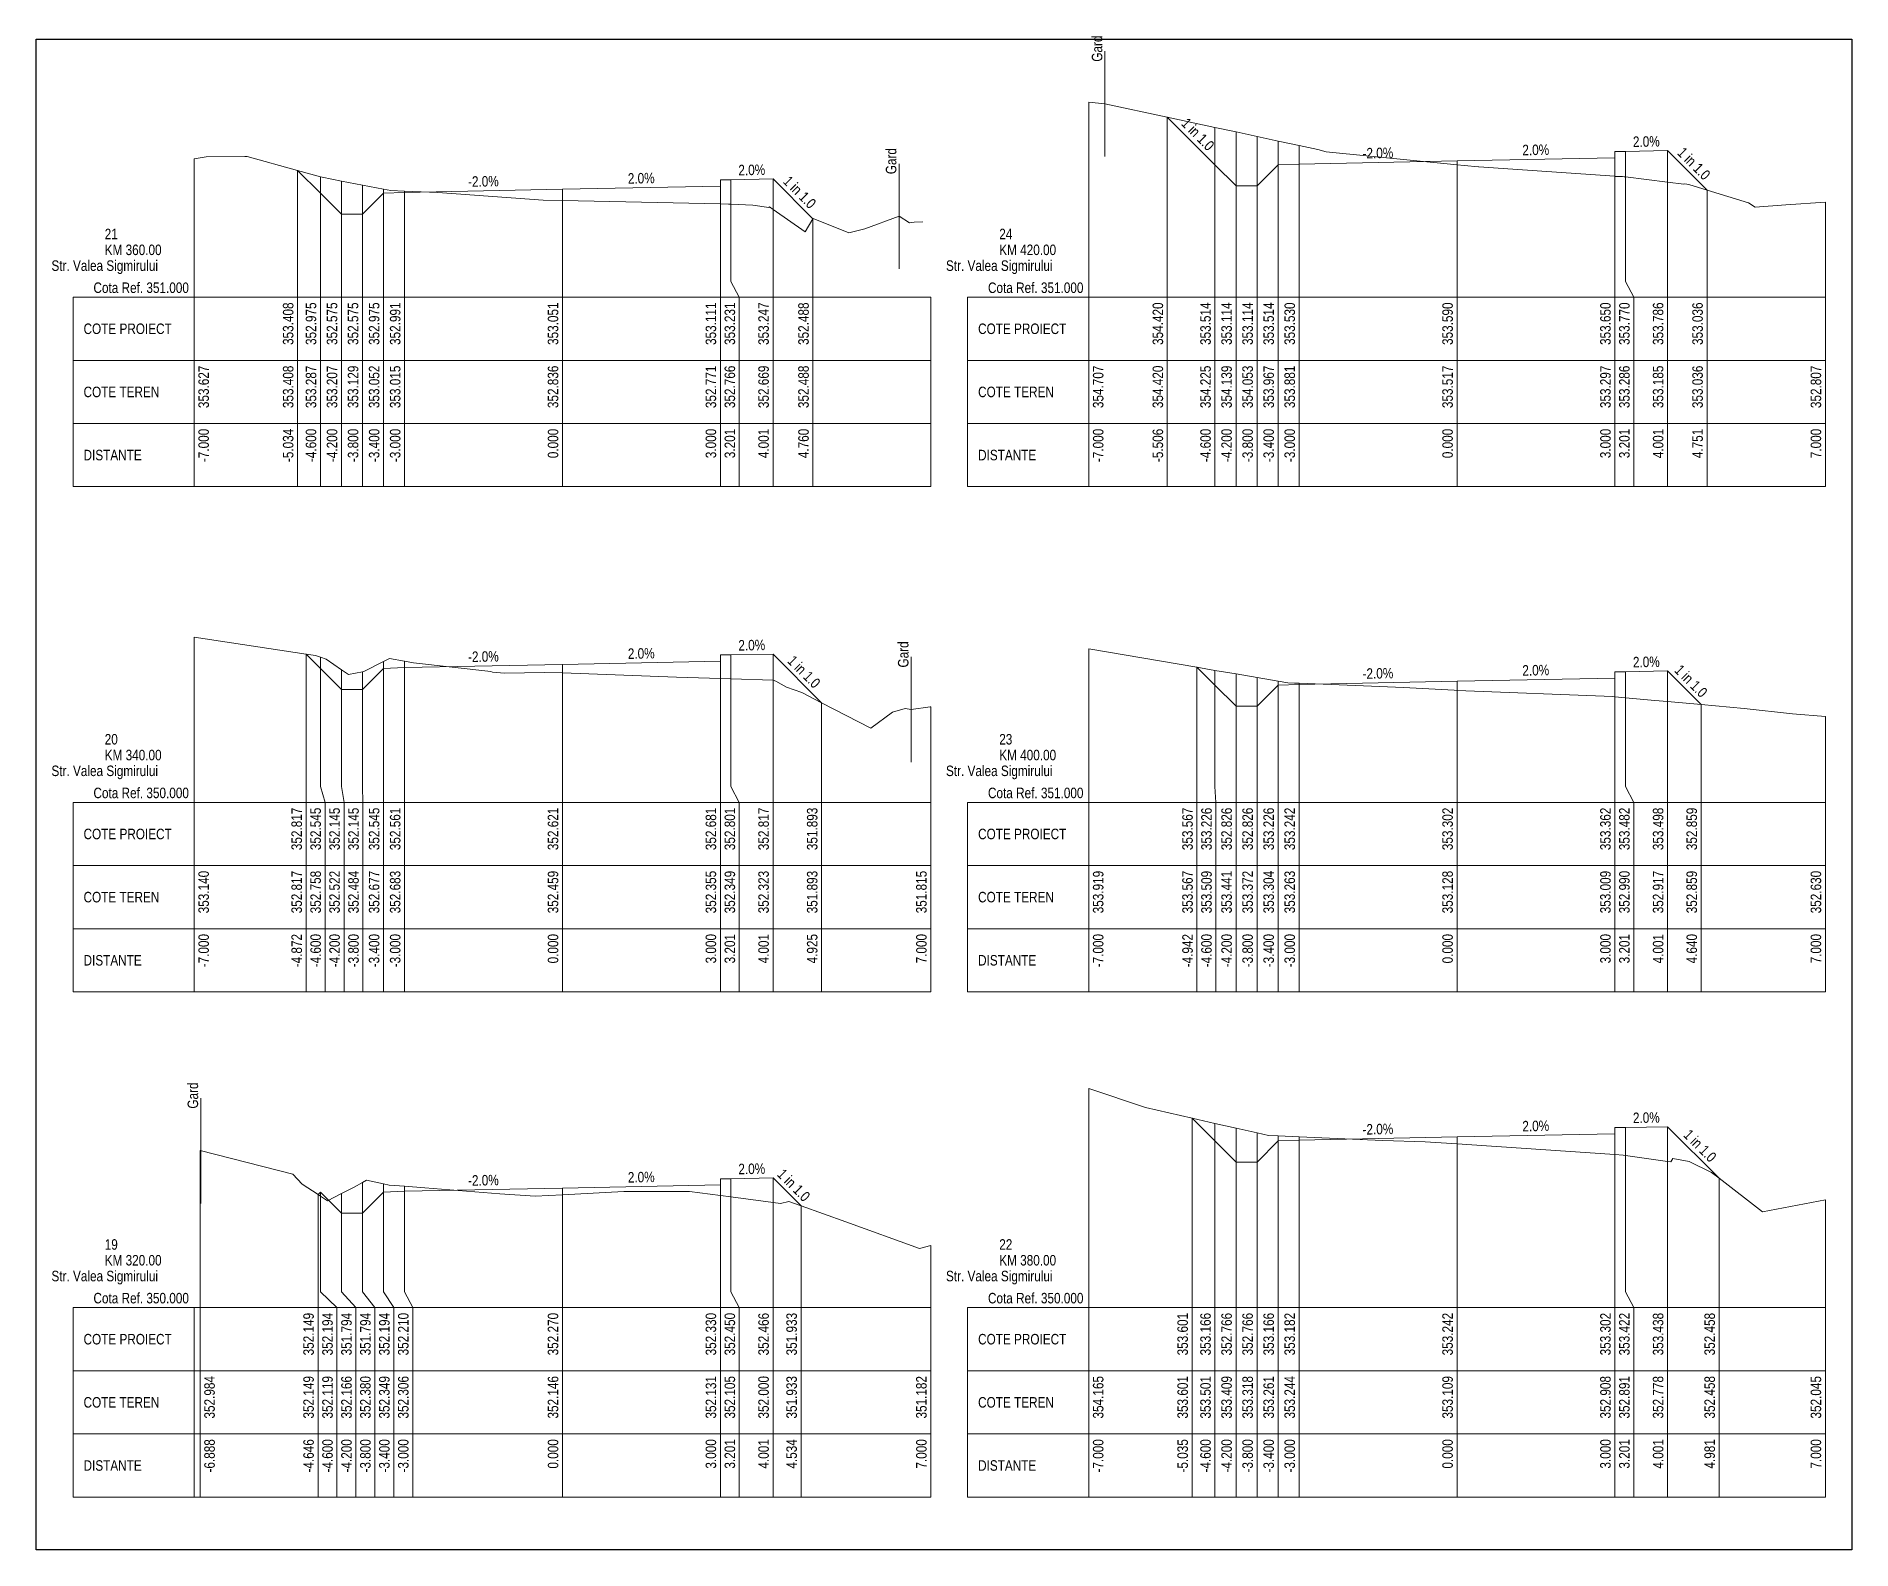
# Model space of a CAD drawing. Extents: x 1 to 634, y 0 to 594.
# Drawn here: x 200 to 234.5, y 0 to 28.76 of the extents above; entities that cross this region are included whole.
import ezdxf
from ezdxf.enums import TextEntityAlignment as Align

# ---------------------------------------------------------------- set-up
doc = ezdxf.new("R2010")
doc.units = 0
doc.header["$MEASUREMENT"] = 0
doc.layers.add('ARD-No Plot', color=1, linetype='Continuous', lineweight=0, plot=False)
for name, color, linetype, lineweight in [('Cartus', 7, 'Continuous', 0), ('DESIGN-TEXT', 7, 'Continuous', 0), ('EXISTING-TEXT', 7, 'Continuous', 0), ('LINES', 7, 'Continuous', 0), ('Text', 7, 'Continuous', 0), ('X-RL', 7, 'Continuous', 0), ('XPLOT-DESIGN', 5, 'Continuous', 0), ('XPLOT-EXISTING', 3, 'Continuous', 0), ('XPLOT-GRADE', 7, 'Continuous', 0), ('XPLOT-KM', 7, 'Continuous', 0), ('XPLOT-TITLE', 7, 'Continuous', 0)]:
    doc.layers.add(name, color=color, linetype=linetype, lineweight=lineweight)
doc.styles.add('$4$$0$Arial', font='arial.ttf', dxfattribs={"width": 0.8})

msp = doc.modelspace()

# ---------------------------------------------------------------- texts
at = {"layer": 'ARD-No Plot', "style": '$4$$0$Arial', "width": 0.8}
for p in [(201.3, 24.3), (218.3, 24.3), (201.3, 14.7), (218.3, 14.7), (201.3, 5.1), (218.3, 5.1)]:
    msp.add_text('Str. Valea Sigmirului', height=0.2, dxfattribs=at).set_placement(p, align=Align.CENTER)
at = {"layer": 'DESIGN-TEXT', "style": '$4$$0$Arial', "width": 0.8}
for s, p in [('353.408', (204.886, 23.7)), ('352.975', (205.32, 23.7)), ('352.575', (205.72, 23.7)), ('352.575', (206.12, 23.7)), ('352.975', (206.52, 23.7)), ('352.991', (206.92, 23.7)), ('353.051', (209.92, 23.7)), ('353.111', (212.92, 23.7)), ('353.231', (213.28, 23.7)), ('353.247', (213.921, 23.7)), ('352.488', (214.68, 23.7)), ('354.420', (221.414, 23.7)), ('353.514', (222.32, 23.7)), ('353.114', (222.72, 23.7)), ('353.114', (223.12, 23.7)), ('353.514', (223.52, 23.7)), ('353.530', (223.92, 23.7)), ('353.590', (226.92, 23.7)), ('353.650', (229.92, 23.7)), ('353.770', (230.28, 23.7)), ('353.786', (230.921, 23.7)), ('353.036', (231.671, 23.7)), ('352.817', (205.048, 14.1)), ('352.545', (205.408, 14.1)), ('352.145', (205.768, 14.1)), ('352.145', (206.128, 14.1)), ('352.545', (206.52, 14.1)), ('352.561', (206.92, 14.1)), ('352.621', (209.92, 14.1)), ('352.681', (212.92, 14.1)), ('352.801', (213.28, 14.1)), ('352.817', (213.921, 14.1)), ('351.893', (214.845, 14.1)), ('353.567', (221.978, 14.1)), ('353.226', (222.338, 14.1)), ('352.826', (222.72, 14.1)), ('352.826', (223.12, 14.1)), ('353.226', (223.52, 14.1)), ('353.242', (223.92, 14.1)), ('353.302', (226.92, 14.1)), ('353.362', (229.92, 14.1)), ('353.482', (230.28, 14.1)), ('353.498', (230.921, 14.1)), ('352.859', (231.56, 14.1)), ('352.149', (205.274, 4.5)), ('352.194', (205.634, 4.5)), ('351.794', (205.994, 4.5)), ('351.794', (206.354, 4.5)), ('352.194', (206.714, 4.5)), ('352.210', (207.074, 4.5)), ('352.270', (209.92, 4.5)), ('352.330', (212.92, 4.5)), ('352.450', (213.28, 4.5)), ('352.466', (213.921, 4.5)), ('351.933', (214.454, 4.5)), ('353.601', (221.885, 4.5)), ('353.166', (222.32, 4.5)), ('352.766', (222.72, 4.5)), ('352.766', (223.12, 4.5)), ('353.166', (223.52, 4.5)), ('353.182', (223.92, 4.5)), ('353.242', (226.92, 4.5)), ('353.302', (229.92, 4.5)), ('353.422', (230.28, 4.5)), ('353.438', (230.921, 4.5)), ('352.458', (231.901, 4.5))]:
    msp.add_text(s, height=0.2, rotation=90, dxfattribs=at).set_placement(p, align=Align.RIGHT)
at = {"layer": 'EXISTING-TEXT', "style": '$4$$0$Arial', "width": 0.8}
for s, p in [('353.627', (203.28, 22.5)), ('353.627', (203.28, 22.5)), ('353.408', (204.886, 22.5)), ('353.287', (205.32, 22.5)), ('353.207', (205.72, 22.5)), ('353.129', (206.12, 22.5)), ('353.052', (206.52, 22.5)), ('353.015', (206.92, 22.5)), ('352.836', (209.92, 22.5)), ('352.836', (209.92, 22.5)), ('352.771', (212.92, 22.5)), ('352.766', (213.28, 22.5)), ('352.669', (213.921, 22.5)), ('352.488', (214.68, 22.5)), ('354.707', (220.28, 22.5)), ('354.707', (220.28, 22.5)), ('354.420', (221.414, 22.5)), ('354.225', (222.32, 22.5)), ('354.139', (222.72, 22.5)), ('354.053', (223.12, 22.5)), ('353.967', (223.52, 22.5)), ('353.881', (223.92, 22.5)), ('353.517', (226.92, 22.5)), ('353.517', (226.92, 22.5)), ('353.297', (229.92, 22.5)), ('353.286', (230.28, 22.5)), ('353.185', (230.921, 22.5)), ('353.036', (231.671, 22.5)), ('352.807', (233.92, 22.5)), ('353.140', (203.28, 12.9)), ('353.140', (203.28, 12.9)), ('352.817', (205.048, 12.9)), ('352.758', (205.408, 12.9)), ('352.522', (205.768, 12.9)), ('352.484', (206.128, 12.9)), ('352.677', (206.52, 12.9)), ('352.683', (206.92, 12.9)), ('352.459', (209.92, 12.9)), ('352.459', (209.92, 12.9)), ('352.355', (212.92, 12.9)), ('352.349', (213.28, 12.9)), ('352.323', (213.921, 12.9)), ('351.893', (214.845, 12.9)), ('351.815', (216.92, 12.9)), ('353.919', (220.28, 12.9)), ('353.919', (220.28, 12.9)), ('353.567', (221.978, 12.9)), ('353.509', (222.338, 12.9)), ('353.441', (222.72, 12.9)), ('353.372', (223.12, 12.9)), ('353.304', (223.52, 12.9)), ('353.263', (223.92, 12.9)), ('353.128', (226.92, 12.9)), ('353.128', (226.92, 12.9)), ('353.009', (229.92, 12.9)), ('352.990', (230.28, 12.9)), ('352.917', (230.921, 12.9)), ('352.859', (231.56, 12.9)), ('352.630', (233.92, 12.9)), ('352.984', (203.392, 3.3)), ('352.149', (205.274, 3.3)), ('352.119', (205.634, 3.3)), ('352.166', (205.994, 3.3)), ('352.380', (206.354, 3.3)), ('352.349', (206.714, 3.3)), ('352.306', (207.074, 3.3)), ('352.146', (209.92, 3.3)), ('352.146', (209.92, 3.3)), ('352.131', (212.92, 3.3)), ('352.105', (213.28, 3.3)), ('352.000', (213.921, 3.3)), ('351.933', (214.454, 3.3)), ('351.182', (216.92, 3.3)), ('351.182', (216.92, 3.3)), ('354.165', (220.28, 3.3)), ('354.165', (220.28, 3.3)), ('353.601', (221.885, 3.3)), ('353.501', (222.32, 3.3)), ('353.409', (222.72, 3.3)), ('353.318', (223.12, 3.3)), ('353.261', (223.52, 3.3)), ('353.244', (223.92, 3.3)), ('353.109', (226.92, 3.3)), ('353.109', (226.92, 3.3)), ('352.908', (229.92, 3.3)), ('352.891', (230.28, 3.3)), ('352.778', (230.921, 3.3)), ('352.458', (231.901, 3.3)), ('352.045', (233.92, 3.3))]:
    msp.add_text(s, height=0.2, rotation=90, dxfattribs=at).set_placement(p, align=Align.RIGHT)
at = {"layer": 'Text', "style": '$4$$0$Arial', "width": 0.8}
for p in [(220.259, 28.275), (216.345, 26.137), (216.575, 16.763), (203.075, 8.381)]:
    msp.add_text('Gard', height=0.2, rotation=90, dxfattribs=at).set_placement(p)
for s, p in [('-7.000', (203.28, 21.3)), ('-7.000', (203.28, 21.3)), ('-7.000', (203.28, 21.3)), ('-7.000', (203.28, 21.3)), ('-5.034', (204.886, 21.3)), ('-5.034', (204.886, 21.3)), ('-5.034', (204.886, 21.3)), ('-4.600', (205.32, 21.3)), ('-4.600', (205.32, 21.3)), ('-4.600', (205.32, 21.3)), ('-4.200', (205.72, 21.3)), ('-4.200', (205.72, 21.3)), ('-4.200', (205.72, 21.3)), ('-3.800', (206.12, 21.3)), ('-3.800', (206.12, 21.3)), ('-3.800', (206.12, 21.3)), ('-3.400', (206.52, 21.3)), ('-3.400', (206.52, 21.3)), ('-3.400', (206.52, 21.3)), ('-3.000', (206.92, 21.3)), ('-3.000', (206.92, 21.3)), ('-3.000', (206.92, 21.3)), ('0.000', (209.92, 21.3)), ('0.000', (209.92, 21.3)), ('0.000', (209.92, 21.3)), ('3.000', (212.92, 21.3)), ('3.000', (212.92, 21.3)), ('3.000', (212.92, 21.3)), ('3.201', (213.28, 21.3)), ('3.201', (213.28, 21.3)), ('3.201', (213.28, 21.3)), ('4.001', (213.921, 21.3)), ('4.001', (213.921, 21.3)), ('4.001', (213.921, 21.3)), ('4.760', (214.68, 21.3)), ('4.760', (214.68, 21.3)), ('4.760', (214.68, 21.3)), ('-7.000', (220.28, 21.3)), ('-7.000', (220.28, 21.3)), ('-5.506', (221.414, 21.3)), ('-5.506', (221.414, 21.3)), ('-5.506', (221.414, 21.3)), ('-4.600', (222.32, 21.3)), ('-4.600', (222.32, 21.3)), ('-4.600', (222.32, 21.3)), ('-4.200', (222.72, 21.3)), ('-4.200', (222.72, 21.3)), ('-4.200', (222.72, 21.3)), ('-3.800', (223.12, 21.3)), ('-3.800', (223.12, 21.3)), ('-3.800', (223.12, 21.3)), ('-3.400', (223.52, 21.3)), ('-3.400', (223.52, 21.3)), ('-3.400', (223.52, 21.3)), ('-3.000', (223.92, 21.3)), ('-3.000', (223.92, 21.3)), ('-3.000', (223.92, 21.3)), ('0.000', (226.92, 21.3)), ('0.000', (226.92, 21.3)), ('0.000', (226.92, 21.3)), ('3.000', (229.92, 21.3)), ('3.000', (229.92, 21.3)), ('3.000', (229.92, 21.3)), ('3.201', (230.28, 21.3)), ('3.201', (230.28, 21.3)), ('3.201', (230.28, 21.3)), ('4.001', (230.921, 21.3)), ('4.001', (230.921, 21.3)), ('4.001', (230.921, 21.3)), ('4.751', (231.671, 21.3)), ('4.751', (231.671, 21.3)), ('4.751', (231.671, 21.3)), ('7.000', (233.92, 21.3)), ('7.000', (233.92, 21.3)), ('-7.000', (203.28, 11.7)), ('-7.000', (203.28, 11.7)), ('-4.872', (205.048, 11.7)), ('-4.872', (205.048, 11.7)), ('-4.872', (205.048, 11.7)), ('-4.600', (205.408, 11.7)), ('-4.600', (205.408, 11.7)), ('-4.600', (205.408, 11.7)), ('-4.200', (205.768, 11.7)), ('-4.200', (205.768, 11.7)), ('-4.200', (205.768, 11.7)), ('-3.800', (206.128, 11.7)), ('-3.800', (206.128, 11.7)), ('-3.800', (206.128, 11.7)), ('-3.400', (206.52, 11.7)), ('-3.400', (206.52, 11.7)), ('-3.400', (206.52, 11.7)), ('-3.000', (206.92, 11.7)), ('-3.000', (206.92, 11.7)), ('-3.000', (206.92, 11.7)), ('0.000', (209.92, 11.7)), ('0.000', (209.92, 11.7)), ('0.000', (209.92, 11.7)), ('3.000', (212.92, 11.7)), ('3.000', (212.92, 11.7)), ('3.000', (212.92, 11.7)), ('3.201', (213.28, 11.7)), ('3.201', (213.28, 11.7)), ('3.201', (213.28, 11.7)), ('4.001', (213.921, 11.7)), ('4.001', (213.921, 11.7)), ('4.001', (213.921, 11.7)), ('4.925', (214.845, 11.7)), ('4.925', (214.845, 11.7)), ('4.925', (214.845, 11.7)), ('7.000', (216.92, 11.7)), ('7.000', (216.92, 11.7)), ('-7.000', (220.28, 11.7)), ('-7.000', (220.28, 11.7)), ('-4.942', (221.978, 11.7)), ('-4.942', (221.978, 11.7)), ('-4.942', (221.978, 11.7)), ('-4.600', (222.338, 11.7)), ('-4.600', (222.338, 11.7)), ('-4.600', (222.338, 11.7)), ('-4.200', (222.72, 11.7)), ('-4.200', (222.72, 11.7)), ('-4.200', (222.72, 11.7)), ('-3.800', (223.12, 11.7)), ('-3.800', (223.12, 11.7)), ('-3.800', (223.12, 11.7)), ('-3.400', (223.52, 11.7)), ('-3.400', (223.52, 11.7)), ('-3.400', (223.52, 11.7)), ('-3.000', (223.92, 11.7)), ('-3.000', (223.92, 11.7)), ('-3.000', (223.92, 11.7)), ('0.000', (226.92, 11.7)), ('0.000', (226.92, 11.7)), ('0.000', (226.92, 11.7)), ('3.000', (229.92, 11.7)), ('3.000', (229.92, 11.7)), ('3.000', (229.92, 11.7)), ('3.201', (230.28, 11.7)), ('3.201', (230.28, 11.7)), ('3.201', (230.28, 11.7)), ('4.001', (230.921, 11.7)), ('4.001', (230.921, 11.7)), ('4.001', (230.921, 11.7)), ('4.640', (231.56, 11.7)), ('4.640', (231.56, 11.7)), ('4.640', (231.56, 11.7)), ('7.000', (233.92, 11.7)), ('7.000', (233.92, 11.7)), ('-6.888', (203.392, 2.1)), ('-6.888', (203.392, 2.1)), ('-4.646', (205.274, 2.1)), ('-4.646', (205.274, 2.1)), ('-4.646', (205.274, 2.1)), ('-4.600', (205.634, 2.1)), ('-4.600', (205.634, 2.1)), ('-4.600', (205.634, 2.1)), ('-4.200', (205.994, 2.1)), ('-4.200', (205.994, 2.1)), ('-4.200', (205.994, 2.1)), ('-3.800', (206.354, 2.1)), ('-3.800', (206.354, 2.1)), ('-3.800', (206.354, 2.1)), ('-3.400', (206.714, 2.1)), ('-3.400', (206.714, 2.1)), ('-3.400', (206.714, 2.1)), ('-3.000', (207.074, 2.1)), ('-3.000', (207.074, 2.1)), ('-3.000', (207.074, 2.1)), ('0.000', (209.92, 2.1)), ('0.000', (209.92, 2.1)), ('0.000', (209.92, 2.1)), ('3.000', (212.92, 2.1)), ('3.000', (212.92, 2.1)), ('3.000', (212.92, 2.1)), ('3.201', (213.28, 2.1)), ('3.201', (213.28, 2.1)), ('3.201', (213.28, 2.1)), ('4.001', (213.921, 2.1)), ('4.001', (213.921, 2.1)), ('4.001', (213.921, 2.1)), ('4.534', (214.454, 2.1)), ('4.534', (214.454, 2.1)), ('4.534', (214.454, 2.1)), ('7.000', (216.92, 2.1)), ('7.000', (216.92, 2.1)), ('-7.000', (220.28, 2.1)), ('-7.000', (220.28, 2.1)), ('-5.035', (221.885, 2.1)), ('-5.035', (221.885, 2.1)), ('-5.035', (221.885, 2.1)), ('-4.600', (222.32, 2.1)), ('-4.600', (222.32, 2.1)), ('-4.600', (222.32, 2.1)), ('-4.200', (222.72, 2.1)), ('-4.200', (222.72, 2.1)), ('-4.200', (222.72, 2.1)), ('-3.800', (223.12, 2.1)), ('-3.800', (223.12, 2.1)), ('-3.800', (223.12, 2.1)), ('-3.400', (223.52, 2.1)), ('-3.400', (223.52, 2.1)), ('-3.400', (223.52, 2.1)), ('-3.000', (223.92, 2.1)), ('-3.000', (223.92, 2.1)), ('-3.000', (223.92, 2.1)), ('0.000', (226.92, 2.1)), ('0.000', (226.92, 2.1)), ('0.000', (226.92, 2.1)), ('3.000', (229.92, 2.1)), ('3.000', (229.92, 2.1)), ('3.000', (229.92, 2.1)), ('3.201', (230.28, 2.1)), ('3.201', (230.28, 2.1)), ('3.201', (230.28, 2.1)), ('4.001', (230.921, 2.1)), ('4.001', (230.921, 2.1)), ('4.001', (230.921, 2.1)), ('4.981', (231.901, 2.1)), ('4.981', (231.901, 2.1)), ('4.981', (231.901, 2.1)), ('7.000', (233.92, 2.1)), ('7.000', (233.92, 2.1))]:
    msp.add_text(s, height=0.2, rotation=90, dxfattribs=at).set_placement(p, align=Align.RIGHT)
at = {"layer": 'X-RL', "style": '$4$$0$Arial', "width": 0.8}
for s, p in [('Cota Ref. 351.000', (202.9, 23.88)), ('Cota Ref. 351.000', (219.9, 23.88)), ('Cota Ref. 350.000', (202.9, 14.28)), ('Cota Ref. 351.000', (219.9, 14.28)), ('Cota Ref. 350.000', (202.9, 4.68)), ('Cota Ref. 350.000', (219.9, 4.68))]:
    msp.add_text(s, height=0.2, dxfattribs=at).set_placement(p, align=Align.RIGHT)
at = {"layer": 'XPLOT-GRADE', "style": '$4$$0$Arial', "width": 0.8}
for s, rotation, p in [('1 in 1.0', 315, (222.004, 26.824)), ('-2.0%', 1.1458, (225.498, 26.44)), ('2.0%', 1.1458, (228.498, 26.5)), ('2.0%', 1.1458, (230.599, 26.658)), ('1 in 1.0', 315, (231.432, 26.268)), ('2.0%', 1.1458, (213.599, 26.119)), ('-2.0%', 1.1458, (208.498, 25.901)), ('2.0%', 1.1458, (211.498, 25.961)), ('1 in 1.0', 315, (214.437, 25.724)), ('2.0%', 1.1458, (213.599, 17.089)), ('-2.0%', 1.1458, (208.498, 16.871)), ('2.0%', 1.1458, (211.498, 16.931)), ('1 in 1.0', 315, (214.519, 16.611)), ('2.0%', 1.1458, (230.599, 16.77)), ('-2.0%', 1.1458, (225.498, 16.552)), ('2.0%', 1.1458, (228.498, 16.612)), ('1 in 1.0', 315, (231.377, 16.435)), ('2.0%', 1.1458, (230.599, 8.11)), ('-2.0%', 1.1458, (225.498, 7.892)), ('2.0%', 1.1458, (228.498, 7.952)), ('1 in 1.0', 315, (231.548, 7.605)), ('2.0%', 1.1458, (213.599, 7.138)), ('-2.0%', 1.1458, (208.498, 6.92)), ('2.0%', 1.1458, (211.498, 6.98)), ('1 in 1.0', 315, (214.324, 6.856))]:
    msp.add_text(s, height=0.2, rotation=rotation, dxfattribs=at).set_placement(p, align=Align.CENTER)
at = {"layer": 'XPLOT-KM', "style": '$4$$0$Arial', "width": 0.8}
for s, p in [('21', (201.3, 24.9)), ('24', (218.3, 24.9)), ('KM 360.00', (201.3, 24.6)), ('KM 420.00', (218.3, 24.6)), ('20', (201.3, 15.3)), ('KM 340.00', (201.3, 15)), ('23', (218.3, 15.3)), ('KM 400.00', (218.3, 15)), ('19', (201.3, 5.7)), ('22', (218.3, 5.7)), ('KM 320.00', (201.3, 5.4)), ('KM 380.00', (218.3, 5.4))]:
    msp.add_text(s, height=0.2, dxfattribs=at).set_placement(p)
at = {"layer": 'XPLOT-TITLE', "style": '$4$$0$Arial', "width": 0.8}
for s, p in [('COTE PROIECT', (200.898, 23.1)), ('COTE PROIECT', (217.898, 23.1)), ('COTE TEREN', (200.898, 21.9)), ('COTE TEREN', (217.898, 21.9)), ('DISTANTE', (200.898, 20.7)), ('DISTANTE', (217.898, 20.7)), ('COTE PROIECT', (200.898, 13.5)), ('COTE PROIECT', (217.898, 13.5)), ('COTE TEREN', (200.898, 12.3)), ('COTE TEREN', (217.898, 12.3)), ('DISTANTE', (200.898, 11.1)), ('DISTANTE', (217.898, 11.1)), ('COTE PROIECT', (200.898, 3.9)), ('COTE PROIECT', (217.898, 3.9)), ('COTE TEREN', (200.898, 2.7)), ('COTE TEREN', (217.898, 2.7)), ('DISTANTE', (200.898, 1.5)), ('DISTANTE', (217.898, 1.5))]:
    msp.add_text(s, height=0.2, dxfattribs=at).set_placement(p)

# ---------------------------------------------------------------- blocks, each defined once
blk = doc.blocks.new('$3$$0$A3_TRANSV_ALIN_TIRENA')
at = {"layer": ''}
blk.add_lwpolyline([(0, 0), (0, 287), (345, 287), (345, 0)], close=True, dxfattribs=at)

# ---------------------------------------------------------------- linework, layer by layer
at = {"layer": 'LINES'}
for p, q in [((220.309, 28.475), (220.309, 26.475)), ((220, 24.1), (220, 27.507)), ((220, 24.1), (220, 27.507)), ((221.494, 24.1), (221.494, 27.22)), ((221.494, 24.1), (221.494, 27.22)), ((221.494, 24.1), (221.494, 27.22)), ((222.4, 24.1), (222.4, 27.025)), ((222.4, 24.1), (222.4, 27.025)), ((222.4, 24.1), (222.4, 27.025)), ((222.8, 24.1), (222.8, 26.939)), ((222.8, 24.1), (222.8, 26.939)), ((222.8, 24.1), (222.8, 26.939)), ((223.2, 24.1), (223.2, 26.853)), ((223.2, 24.1), (223.2, 26.853)), ((223.2, 24.1), (223.2, 26.853)), ((223.6, 24.1), (223.6, 26.767)), ((223.6, 24.1), (223.6, 26.767)), ((223.6, 24.1), (223.6, 26.767)), ((224, 24.1), (224, 26.681)), ((224, 24.1), (224, 26.681)), ((224, 24.1), (224, 26.681)), ((230.201, 24.1), (230.201, 26.57)), ((230.201, 24.1), (230.201, 26.57)), ((230.201, 24.1), (230.201, 26.57)), ((231.001, 24.1), (231.001, 26.586)), ((231.001, 24.1), (231.001, 26.586)), ((231.001, 24.1), (231.001, 26.586)), ((203, 24.1), (203, 26.427)), ((203, 24.1), (203, 26.427)), ((203, 24.1), (203, 26.427)), ((203, 24.1), (203, 26.427)), ((216.395, 26.337), (216.395, 24.337)), ((227, 24.1), (227, 26.39)), ((227, 24.1), (227, 26.39)), ((227, 24.1), (227, 26.39)), ((230, 24.1), (230, 26.45)), ((230, 24.1), (230, 26.45)), ((230, 24.1), (230, 26.45)), ((204.966, 24.1), (204.966, 26.208)), ((204.966, 24.1), (204.966, 26.208)), ((204.966, 24.1), (204.966, 26.208)), ((205.4, 24.1), (205.4, 26.087)), ((205.4, 24.1), (205.4, 26.087)), ((205.4, 24.1), (205.4, 26.087)), ((205.8, 24.1), (205.8, 26.007)), ((205.8, 24.1), (205.8, 26.007)), ((205.8, 24.1), (205.8, 26.007)), ((206.2, 24.1), (206.2, 25.929)), ((206.2, 24.1), (206.2, 25.929)), ((206.2, 24.1), (206.2, 25.929)), ((213, 24.1), (213, 25.911)), ((213, 24.1), (213, 25.911)), ((213, 24.1), (213, 25.911)), ((213.201, 24.1), (213.201, 26.031)), ((213.201, 24.1), (213.201, 26.031)), ((213.201, 24.1), (213.201, 26.031)), ((214.001, 24.1), (214.001, 26.047)), ((214.001, 24.1), (214.001, 26.047)), ((214.001, 24.1), (214.001, 26.047)), ((206.6, 24.1), (206.6, 25.852)), ((206.6, 24.1), (206.6, 25.852)), ((206.6, 24.1), (206.6, 25.852)), ((207, 24.1), (207, 25.815)), ((207, 24.1), (207, 25.815)), ((207, 24.1), (207, 25.815)), ((210, 24.1), (210, 25.851)), ((210, 24.1), (210, 25.851)), ((210, 24.1), (210, 25.851)), ((231.751, 24.1), (231.751, 25.836)), ((231.751, 24.1), (231.751, 25.836)), ((231.751, 24.1), (231.751, 25.836)), ((234, 24.1), (234, 25.607)), ((234, 24.1), (234, 25.607)), ((214.76, 24.1), (214.76, 25.288)), ((214.76, 24.1), (214.76, 25.288)), ((214.76, 24.1), (214.76, 25.288)), ((203, 23.8), (203, 24.1)), ((203, 23.8), (203, 24.1)), ((203, 23.8), (203, 24.1)), ((203, 23.8), (203, 24.1)), ((204.966, 23.8), (204.966, 24.1)), ((204.966, 23.8), (204.966, 24.1)), ((204.966, 23.8), (204.966, 24.1)), ((205.4, 23.8), (205.4, 24.1)), ((205.4, 23.8), (205.4, 24.1)), ((205.4, 23.8), (205.4, 24.1)), ((205.8, 23.8), (205.8, 24.1)), ((205.8, 23.8), (205.8, 24.1)), ((205.8, 23.8), (205.8, 24.1)), ((206.2, 23.8), (206.2, 24.1)), ((206.2, 23.8), (206.2, 24.1)), ((206.2, 23.8), (206.2, 24.1)), ((206.6, 23.8), (206.6, 24.1)), ((206.6, 23.8), (206.6, 24.1)), ((206.6, 23.8), (206.6, 24.1)), ((207, 23.8), (207, 24.1)), ((207, 23.8), (207, 24.1)), ((207, 23.8), (207, 24.1)), ((210, 23.8), (210, 24.1)), ((210, 23.8), (210, 24.1)), ((210, 23.8), (210, 24.1)), ((213, 23.8), (213, 24.1)), ((213, 23.8), (213, 24.1)), ((213, 23.8), (213, 24.1)), ((213.36, 23.8), (213.201, 24.1)), ((213.36, 23.8), (213.201, 24.1)), ((213.36, 23.8), (213.201, 24.1)), ((214.001, 23.8), (214.001, 24.1)), ((214.001, 23.8), (214.001, 24.1)), ((214.001, 23.8), (214.001, 24.1)), ((214.76, 23.8), (214.76, 24.1)), ((214.76, 23.8), (214.76, 24.1)), ((214.76, 23.8), (214.76, 24.1)), ((220, 23.8), (220, 24.1)), ((220, 23.8), (220, 24.1)), ((221.494, 23.8), (221.494, 24.1)), ((221.494, 23.8), (221.494, 24.1)), ((221.494, 23.8), (221.494, 24.1)), ((222.4, 23.8), (222.4, 24.1)), ((222.4, 23.8), (222.4, 24.1)), ((222.4, 23.8), (222.4, 24.1)), ((222.8, 23.8), (222.8, 24.1)), ((222.8, 23.8), (222.8, 24.1)), ((222.8, 23.8), (222.8, 24.1)), ((223.2, 23.8), (223.2, 24.1)), ((223.2, 23.8), (223.2, 24.1)), ((223.2, 23.8), (223.2, 24.1)), ((223.6, 23.8), (223.6, 24.1)), ((223.6, 23.8), (223.6, 24.1)), ((223.6, 23.8), (223.6, 24.1)), ((224, 23.8), (224, 24.1)), ((224, 23.8), (224, 24.1)), ((224, 23.8), (224, 24.1)), ((227, 23.8), (227, 24.1)), ((227, 23.8), (227, 24.1)), ((227, 23.8), (227, 24.1)), ((230, 23.8), (230, 24.1)), ((230, 23.8), (230, 24.1)), ((230, 23.8), (230, 24.1)), ((230.36, 23.8), (230.201, 24.1)), ((230.36, 23.8), (230.201, 24.1)), ((230.36, 23.8), (230.201, 24.1)), ((231.001, 23.8), (231.001, 24.1)), ((231.001, 23.8), (231.001, 24.1)), ((231.001, 23.8), (231.001, 24.1)), ((231.751, 23.8), (231.751, 24.1)), ((231.751, 23.8), (231.751, 24.1)), ((231.751, 23.8), (231.751, 24.1)), ((234, 23.8), (234, 24.1)), ((234, 23.8), (234, 24.1)), ((200.698, 22.6), (200.698, 23.8)), ((200.698, 23.8), (203, 23.8)), ((203, 20.2), (203, 23.8)), ((203, 20.2), (203, 23.8)), ((203, 20.2), (203, 23.8)), ((203, 20.2), (203, 23.8)), ((203, 20.2), (203, 23.8)), ((203, 23.8), (217, 23.8)), ((204.966, 20.2), (204.966, 23.8)), ((204.966, 20.2), (204.966, 23.8)), ((204.966, 20.2), (204.966, 23.8)), ((205.4, 20.2), (205.4, 23.8)), ((205.4, 20.2), (205.4, 23.8)), ((205.4, 20.2), (205.4, 23.8)), ((205.8, 20.2), (205.8, 23.8)), ((205.8, 20.2), (205.8, 23.8)), ((205.8, 20.2), (205.8, 23.8)), ((206.2, 20.2), (206.2, 23.8)), ((206.2, 20.2), (206.2, 23.8)), ((206.2, 20.2), (206.2, 23.8)), ((206.6, 20.2), (206.6, 23.8)), ((206.6, 20.2), (206.6, 23.8)), ((206.6, 20.2), (206.6, 23.8)), ((207, 20.2), (207, 23.8)), ((207, 20.2), (207, 23.8)), ((207, 20.2), (207, 23.8)), ((210, 20.2), (210, 23.8)), ((210, 20.2), (210, 23.8)), ((210, 20.2), (210, 23.8)), ((213, 20.2), (213, 23.8)), ((213, 20.2), (213, 23.8)), ((213, 20.2), (213, 23.8)), ((213.36, 20.2), (213.36, 23.8)), ((213.36, 20.2), (213.36, 23.8)), ((213.36, 20.2), (213.36, 23.8)), ((214.001, 20.2), (214.001, 23.8)), ((214.001, 20.2), (214.001, 23.8)), ((214.001, 20.2), (214.001, 23.8)), ((214.76, 20.2), (214.76, 23.8)), ((214.76, 20.2), (214.76, 23.8)), ((214.76, 20.2), (214.76, 23.8)), ((217, 20.2), (217, 23.8)), ((217.698, 22.6), (217.698, 23.8)), ((217.698, 23.8), (220, 23.8)), ((220, 20.2), (220, 23.8)), ((220, 20.2), (220, 23.8)), ((220, 20.2), (220, 23.8)), ((220, 23.8), (234, 23.8)), ((221.494, 20.2), (221.494, 23.8)), ((221.494, 20.2), (221.494, 23.8)), ((221.494, 20.2), (221.494, 23.8)), ((222.4, 20.2), (222.4, 23.8)), ((222.4, 20.2), (222.4, 23.8)), ((222.4, 20.2), (222.4, 23.8)), ((222.8, 20.2), (222.8, 23.8)), ((222.8, 20.2), (222.8, 23.8)), ((222.8, 20.2), (222.8, 23.8)), ((223.2, 20.2), (223.2, 23.8)), ((223.2, 20.2), (223.2, 23.8)), ((223.2, 20.2), (223.2, 23.8)), ((223.6, 20.2), (223.6, 23.8)), ((223.6, 20.2), (223.6, 23.8)), ((223.6, 20.2), (223.6, 23.8)), ((224, 20.2), (224, 23.8)), ((224, 20.2), (224, 23.8)), ((224, 20.2), (224, 23.8)), ((227, 20.2), (227, 23.8)), ((227, 20.2), (227, 23.8)), ((227, 20.2), (227, 23.8)), ((230, 20.2), (230, 23.8)), ((230, 20.2), (230, 23.8)), ((230, 20.2), (230, 23.8)), ((230.36, 20.2), (230.36, 23.8)), ((230.36, 20.2), (230.36, 23.8)), ((230.36, 20.2), (230.36, 23.8)), ((231.001, 20.2), (231.001, 23.8)), ((231.001, 20.2), (231.001, 23.8)), ((231.001, 20.2), (231.001, 23.8)), ((231.751, 20.2), (231.751, 23.8)), ((231.751, 20.2), (231.751, 23.8)), ((231.751, 20.2), (231.751, 23.8)), ((234, 20.2), (234, 23.8)), ((234, 20.2), (234, 23.8)), ((234, 20.2), (234, 23.8)), ((200.698, 21.4), (200.698, 22.6)), ((200.698, 22.6), (203, 22.6)), ((203, 22.6), (200.698, 22.6)), ((203, 22.6), (217, 22.6)), ((217.698, 21.4), (217.698, 22.6)), ((217.698, 22.6), (220, 22.6)), ((220, 22.6), (217.698, 22.6)), ((220, 22.6), (234, 22.6)), ((200.698, 20.2), (200.698, 21.4)), ((200.698, 21.4), (203, 21.4)), ((203, 21.4), (200.698, 21.4)), ((203, 21.4), (217, 21.4)), ((217.698, 20.2), (217.698, 21.4)), ((217.698, 21.4), (220, 21.4)), ((220, 21.4), (217.698, 21.4)), ((220, 21.4), (234, 21.4)), ((203, 20.2), (200.698, 20.2)), ((203, 20.2), (217, 20.2)), ((220, 20.2), (217.698, 20.2)), ((220, 20.2), (234, 20.2)), ((203, 14.5), (203, 17.34)), ((203, 14.5), (203, 17.34)), ((205.128, 14.5), (205.128, 17.017)), ((205.128, 14.5), (205.128, 17.017)), ((205.128, 14.5), (205.128, 17.017)), ((205.4, 14.5), (205.4, 16.958)), ((205.4, 14.5), (205.4, 16.958)), ((205.4, 14.5), (205.4, 16.958)), ((213.201, 14.5), (213.201, 17.001)), ((213.201, 14.5), (213.201, 17.001)), ((213.201, 14.5), (213.201, 17.001)), ((214.001, 14.5), (214.001, 17.017)), ((214.001, 14.5), (214.001, 17.017)), ((214.001, 14.5), (214.001, 17.017)), ((216.625, 16.963), (216.625, 14.963)), ((220, 14.5), (220, 17.119)), ((220, 14.5), (220, 17.119)), ((205.8, 14.5), (205.8, 16.722)), ((205.8, 14.5), (205.8, 16.722)), ((205.8, 14.5), (205.8, 16.722)), ((206.2, 14.5), (206.2, 16.684)), ((206.2, 14.5), (206.2, 16.684)), ((206.2, 14.5), (206.2, 16.684)), ((206.6, 14.5), (206.6, 16.877)), ((206.6, 14.5), (206.6, 16.877)), ((206.6, 14.5), (206.6, 16.877)), ((207, 14.5), (207, 16.883)), ((207, 14.5), (207, 16.883)), ((207, 14.5), (207, 16.883)), ((210, 14.5), (210, 16.821)), ((210, 14.5), (210, 16.821)), ((210, 14.5), (210, 16.821)), ((213, 14.5), (213, 16.881)), ((213, 14.5), (213, 16.881)), ((213, 14.5), (213, 16.881)), ((222.058, 14.5), (222.058, 16.767)), ((222.058, 14.5), (222.058, 16.767)), ((222.058, 14.5), (222.058, 16.767)), ((222.4, 14.5), (222.4, 16.709)), ((222.4, 14.5), (222.4, 16.709)), ((222.4, 14.5), (222.4, 16.709)), ((222.8, 14.5), (222.8, 16.641)), ((222.8, 14.5), (222.8, 16.641)), ((222.8, 14.5), (222.8, 16.641)), ((223.2, 14.5), (223.2, 16.572)), ((223.2, 14.5), (223.2, 16.572)), ((223.2, 14.5), (223.2, 16.572)), ((230, 14.5), (230, 16.562)), ((230, 14.5), (230, 16.562)), ((230, 14.5), (230, 16.562)), ((230.201, 14.5), (230.201, 16.682)), ((230.201, 14.5), (230.201, 16.682)), ((230.201, 14.5), (230.201, 16.682)), ((231.001, 14.5), (231.001, 16.698)), ((231.001, 14.5), (231.001, 16.698)), ((231.001, 14.5), (231.001, 16.698)), ((223.6, 14.5), (223.6, 16.504)), ((223.6, 14.5), (223.6, 16.504)), ((223.6, 14.5), (223.6, 16.504)), ((224, 14.5), (224, 16.463)), ((224, 14.5), (224, 16.463)), ((224, 14.5), (224, 16.463)), ((227, 14.5), (227, 16.502)), ((227, 14.5), (227, 16.502)), ((227, 14.5), (227, 16.502)), ((214.925, 14.5), (214.925, 16.093)), ((214.925, 14.5), (214.925, 16.093)), ((214.925, 14.5), (214.925, 16.093)), ((217, 14.5), (217, 16.015)), ((217, 14.5), (217, 16.015)), ((231.64, 14.5), (231.64, 16.059)), ((231.64, 14.5), (231.64, 16.059)), ((231.64, 14.5), (231.64, 16.059)), ((234, 14.5), (234, 15.83)), ((234, 14.5), (234, 15.83)), ((203, 14.2), (203, 14.5)), ((203, 14.2), (203, 14.5)), ((205.128, 14.2), (205.128, 14.5)), ((205.128, 14.2), (205.128, 14.5)), ((205.128, 14.2), (205.128, 14.5)), ((205.488, 14.2), (205.4, 14.5)), ((205.488, 14.2), (205.4, 14.5)), ((205.488, 14.2), (205.4, 14.5)), ((205.848, 14.2), (205.8, 14.5)), ((205.848, 14.2), (205.8, 14.5)), ((205.848, 14.2), (205.8, 14.5)), ((206.208, 14.2), (206.2, 14.5)), ((206.208, 14.2), (206.2, 14.5)), ((206.208, 14.2), (206.2, 14.5)), ((206.6, 14.2), (206.6, 14.5)), ((206.6, 14.2), (206.6, 14.5)), ((206.6, 14.2), (206.6, 14.5)), ((207, 14.2), (207, 14.5)), ((207, 14.2), (207, 14.5)), ((207, 14.2), (207, 14.5)), ((210, 14.2), (210, 14.5)), ((210, 14.2), (210, 14.5)), ((210, 14.2), (210, 14.5)), ((213, 14.2), (213, 14.5)), ((213, 14.2), (213, 14.5)), ((213, 14.2), (213, 14.5)), ((213.36, 14.2), (213.201, 14.5)), ((213.36, 14.2), (213.201, 14.5)), ((213.36, 14.2), (213.201, 14.5)), ((214.001, 14.2), (214.001, 14.5)), ((214.001, 14.2), (214.001, 14.5)), ((214.001, 14.2), (214.001, 14.5)), ((214.925, 14.2), (214.925, 14.5)), ((214.925, 14.2), (214.925, 14.5)), ((214.925, 14.2), (214.925, 14.5)), ((217, 14.2), (217, 14.5)), ((217, 14.2), (217, 14.5)), ((220, 14.2), (220, 14.5)), ((220, 14.2), (220, 14.5)), ((222.058, 14.2), (222.058, 14.5)), ((222.058, 14.2), (222.058, 14.5)), ((222.058, 14.2), (222.058, 14.5)), ((222.418, 14.2), (222.4, 14.5)), ((222.418, 14.2), (222.4, 14.5)), ((222.418, 14.2), (222.4, 14.5)), ((222.8, 14.2), (222.8, 14.5)), ((222.8, 14.2), (222.8, 14.5)), ((222.8, 14.2), (222.8, 14.5)), ((223.2, 14.2), (223.2, 14.5)), ((223.2, 14.2), (223.2, 14.5)), ((223.2, 14.2), (223.2, 14.5)), ((223.6, 14.2), (223.6, 14.5)), ((223.6, 14.2), (223.6, 14.5)), ((223.6, 14.2), (223.6, 14.5)), ((224, 14.2), (224, 14.5)), ((224, 14.2), (224, 14.5)), ((224, 14.2), (224, 14.5)), ((227, 14.2), (227, 14.5)), ((227, 14.2), (227, 14.5)), ((227, 14.2), (227, 14.5)), ((230, 14.2), (230, 14.5)), ((230, 14.2), (230, 14.5)), ((230, 14.2), (230, 14.5)), ((230.36, 14.2), (230.201, 14.5)), ((230.36, 14.2), (230.201, 14.5)), ((230.36, 14.2), (230.201, 14.5)), ((231.001, 14.2), (231.001, 14.5)), ((231.001, 14.2), (231.001, 14.5)), ((231.001, 14.2), (231.001, 14.5)), ((231.64, 14.2), (231.64, 14.5)), ((231.64, 14.2), (231.64, 14.5)), ((231.64, 14.2), (231.64, 14.5)), ((234, 14.2), (234, 14.5)), ((234, 14.2), (234, 14.5)), ((200.698, 13), (200.698, 14.2)), ((200.698, 14.2), (203, 14.2)), ((203, 10.6), (203, 14.2)), ((203, 10.6), (203, 14.2)), ((203, 10.6), (203, 14.2)), ((203, 14.2), (217, 14.2)), ((205.128, 10.6), (205.128, 14.2)), ((205.128, 10.6), (205.128, 14.2)), ((205.128, 10.6), (205.128, 14.2)), ((205.488, 10.6), (205.488, 14.2)), ((205.488, 10.6), (205.488, 14.2)), ((205.488, 10.6), (205.488, 14.2)), ((205.848, 10.6), (205.848, 14.2)), ((205.848, 10.6), (205.848, 14.2)), ((205.848, 10.6), (205.848, 14.2)), ((206.208, 10.6), (206.208, 14.2)), ((206.208, 10.6), (206.208, 14.2)), ((206.208, 10.6), (206.208, 14.2)), ((206.6, 10.6), (206.6, 14.2)), ((206.6, 10.6), (206.6, 14.2)), ((206.6, 10.6), (206.6, 14.2)), ((207, 10.6), (207, 14.2)), ((207, 10.6), (207, 14.2)), ((207, 10.6), (207, 14.2)), ((210, 10.6), (210, 14.2)), ((210, 10.6), (210, 14.2)), ((210, 10.6), (210, 14.2)), ((213, 10.6), (213, 14.2)), ((213, 10.6), (213, 14.2)), ((213, 10.6), (213, 14.2)), ((213.36, 10.6), (213.36, 14.2)), ((213.36, 10.6), (213.36, 14.2)), ((213.36, 10.6), (213.36, 14.2)), ((214.001, 10.6), (214.001, 14.2)), ((214.001, 10.6), (214.001, 14.2)), ((214.001, 10.6), (214.001, 14.2)), ((214.925, 10.6), (214.925, 14.2)), ((214.925, 10.6), (214.925, 14.2)), ((214.925, 10.6), (214.925, 14.2)), ((217, 10.6), (217, 14.2)), ((217, 10.6), (217, 14.2)), ((217, 10.6), (217, 14.2)), ((217.698, 13), (217.698, 14.2)), ((217.698, 14.2), (220, 14.2)), ((220, 10.6), (220, 14.2)), ((220, 10.6), (220, 14.2)), ((220, 10.6), (220, 14.2)), ((220, 14.2), (234, 14.2)), ((222.058, 10.6), (222.058, 14.2)), ((222.058, 10.6), (222.058, 14.2)), ((222.058, 10.6), (222.058, 14.2)), ((222.418, 10.6), (222.418, 14.2)), ((222.418, 10.6), (222.418, 14.2)), ((222.418, 10.6), (222.418, 14.2)), ((222.8, 10.6), (222.8, 14.2)), ((222.8, 10.6), (222.8, 14.2)), ((222.8, 10.6), (222.8, 14.2)), ((223.2, 10.6), (223.2, 14.2)), ((223.2, 10.6), (223.2, 14.2)), ((223.2, 10.6), (223.2, 14.2)), ((223.6, 10.6), (223.6, 14.2)), ((223.6, 10.6), (223.6, 14.2)), ((223.6, 10.6), (223.6, 14.2)), ((224, 10.6), (224, 14.2)), ((224, 10.6), (224, 14.2)), ((224, 10.6), (224, 14.2)), ((227, 10.6), (227, 14.2)), ((227, 10.6), (227, 14.2)), ((227, 10.6), (227, 14.2)), ((230, 10.6), (230, 14.2)), ((230, 10.6), (230, 14.2)), ((230, 10.6), (230, 14.2)), ((230.36, 10.6), (230.36, 14.2)), ((230.36, 10.6), (230.36, 14.2)), ((230.36, 10.6), (230.36, 14.2)), ((231.001, 10.6), (231.001, 14.2)), ((231.001, 10.6), (231.001, 14.2)), ((231.001, 10.6), (231.001, 14.2)), ((231.64, 10.6), (231.64, 14.2)), ((231.64, 10.6), (231.64, 14.2)), ((231.64, 10.6), (231.64, 14.2)), ((234, 10.6), (234, 14.2)), ((234, 10.6), (234, 14.2)), ((234, 10.6), (234, 14.2)), ((200.698, 11.8), (200.698, 13)), ((200.698, 13), (203, 13)), ((203, 13), (200.698, 13)), ((203, 13), (217, 13)), ((217.698, 11.8), (217.698, 13)), ((217.698, 13), (220, 13)), ((220, 13), (217.698, 13)), ((220, 13), (234, 13)), ((200.698, 10.6), (200.698, 11.8)), ((200.698, 11.8), (203, 11.8)), ((203, 11.8), (200.698, 11.8)), ((203, 11.8), (217, 11.8)), ((217.698, 10.6), (217.698, 11.8)), ((217.698, 11.8), (220, 11.8)), ((220, 11.8), (217.698, 11.8)), ((220, 11.8), (234, 11.8)), ((203, 10.6), (200.698, 10.6)), ((203, 10.6), (217, 10.6)), ((220, 10.6), (217.698, 10.6)), ((220, 10.6), (234, 10.6)), ((220, 4.9), (220, 8.765)), ((220, 4.9), (220, 8.765)), ((203.125, 8.581), (203.125, 6.581)), ((221.965, 4.9), (221.965, 8.201)), ((221.965, 4.9), (221.965, 8.201)), ((221.965, 4.9), (221.965, 8.201)), ((222.4, 4.9), (222.4, 8.101)), ((222.4, 4.9), (222.4, 8.101)), ((222.4, 4.9), (222.4, 8.101)), ((222.8, 4.9), (222.8, 8.009)), ((222.8, 4.9), (222.8, 8.009)), ((222.8, 4.9), (222.8, 8.009)), ((230.201, 4.9), (230.201, 8.022)), ((230.201, 4.9), (230.201, 8.022)), ((230.201, 4.9), (230.201, 8.022)), ((231.001, 4.9), (231.001, 8.038)), ((231.001, 4.9), (231.001, 8.038)), ((231.001, 4.9), (231.001, 8.038)), ((223.2, 4.9), (223.2, 7.918)), ((223.2, 4.9), (223.2, 7.918)), ((223.2, 4.9), (223.2, 7.918)), ((223.6, 4.9), (223.6, 7.861)), ((223.6, 4.9), (223.6, 7.861)), ((223.6, 4.9), (223.6, 7.861)), ((224, 4.9), (224, 7.844)), ((224, 4.9), (224, 7.844)), ((224, 4.9), (224, 7.844)), ((227, 4.9), (227, 7.842)), ((227, 4.9), (227, 7.842)), ((227, 4.9), (227, 7.842)), ((230, 4.9), (230, 7.902)), ((230, 4.9), (230, 7.902)), ((230, 4.9), (230, 7.902)), ((203.112, 4.9), (203.112, 7.584)), ((203.112, 4.9), (203.112, 7.584)), ((206.2, 4.9), (206.2, 6.98)), ((206.2, 4.9), (206.2, 6.98)), ((206.2, 4.9), (206.2, 6.98)), ((206.6, 4.9), (206.6, 6.949)), ((206.6, 4.9), (206.6, 6.949)), ((206.6, 4.9), (206.6, 6.949)), ((207, 4.9), (207, 6.906)), ((207, 4.9), (207, 6.906)), ((207, 4.9), (207, 6.906)), ((213, 4.9), (213, 6.93)), ((213, 4.9), (213, 6.93)), ((213, 4.9), (213, 6.93)), ((213.201, 4.9), (213.201, 7.05)), ((213.201, 4.9), (213.201, 7.05)), ((213.201, 4.9), (213.201, 7.05)), ((214.001, 4.9), (214.001, 7.066)), ((214.001, 4.9), (214.001, 7.066)), ((214.001, 4.9), (214.001, 7.066)), ((231.981, 4.9), (231.981, 7.058)), ((231.981, 4.9), (231.981, 7.058)), ((231.981, 4.9), (231.981, 7.058)), ((205.354, 4.9), (205.354, 6.749)), ((205.354, 4.9), (205.354, 6.749)), ((205.354, 4.9), (205.354, 6.749)), ((205.4, 4.9), (205.4, 6.794)), ((205.4, 4.9), (205.4, 6.794)), ((205.4, 4.9), (205.4, 6.794)), ((205.8, 4.9), (205.8, 6.766)), ((205.8, 4.9), (205.8, 6.766)), ((205.8, 4.9), (205.8, 6.766)), ((210, 4.9), (210, 6.87)), ((210, 4.9), (210, 6.87)), ((210, 4.9), (210, 6.87)), ((234, 4.9), (234, 6.645)), ((234, 4.9), (234, 6.645)), ((214.534, 4.9), (214.534, 6.533)), ((214.534, 4.9), (214.534, 6.533)), ((214.534, 4.9), (214.534, 6.533)), ((217, 4.9), (217, 5.782)), ((217, 4.9), (217, 5.782)), ((203.112, 4.6), (203.112, 4.9)), ((203.112, 4.6), (203.112, 4.9)), ((205.354, 4.6), (205.354, 4.9)), ((205.354, 4.6), (205.354, 4.9)), ((205.354, 4.6), (205.354, 4.9)), ((205.714, 4.6), (205.4, 4.9)), ((205.714, 4.6), (205.4, 4.9)), ((205.714, 4.6), (205.4, 4.9)), ((206.074, 4.6), (205.8, 4.9)), ((206.074, 4.6), (205.8, 4.9)), ((206.074, 4.6), (205.8, 4.9)), ((206.434, 4.6), (206.2, 4.9)), ((206.434, 4.6), (206.2, 4.9)), ((206.434, 4.6), (206.2, 4.9)), ((206.794, 4.6), (206.6, 4.9)), ((206.794, 4.6), (206.6, 4.9)), ((206.794, 4.6), (206.6, 4.9)), ((207.154, 4.6), (207, 4.9)), ((207.154, 4.6), (207, 4.9)), ((207.154, 4.6), (207, 4.9)), ((210, 4.6), (210, 4.9)), ((210, 4.6), (210, 4.9)), ((210, 4.6), (210, 4.9)), ((213, 4.6), (213, 4.9)), ((213, 4.6), (213, 4.9)), ((213, 4.6), (213, 4.9)), ((213.36, 4.6), (213.201, 4.9)), ((213.36, 4.6), (213.201, 4.9)), ((213.36, 4.6), (213.201, 4.9)), ((214.001, 4.6), (214.001, 4.9)), ((214.001, 4.6), (214.001, 4.9)), ((214.001, 4.6), (214.001, 4.9)), ((214.534, 4.6), (214.534, 4.9)), ((214.534, 4.6), (214.534, 4.9)), ((214.534, 4.6), (214.534, 4.9)), ((217, 4.6), (217, 4.9)), ((217, 4.6), (217, 4.9)), ((220, 4.6), (220, 4.9)), ((220, 4.6), (220, 4.9)), ((221.965, 4.6), (221.965, 4.9)), ((221.965, 4.6), (221.965, 4.9)), ((221.965, 4.6), (221.965, 4.9)), ((222.4, 4.6), (222.4, 4.9)), ((222.4, 4.6), (222.4, 4.9)), ((222.4, 4.6), (222.4, 4.9)), ((222.8, 4.6), (222.8, 4.9)), ((222.8, 4.6), (222.8, 4.9)), ((222.8, 4.6), (222.8, 4.9)), ((223.2, 4.6), (223.2, 4.9)), ((223.2, 4.6), (223.2, 4.9)), ((223.2, 4.6), (223.2, 4.9)), ((223.6, 4.6), (223.6, 4.9)), ((223.6, 4.6), (223.6, 4.9)), ((223.6, 4.6), (223.6, 4.9)), ((224, 4.6), (224, 4.9)), ((224, 4.6), (224, 4.9)), ((224, 4.6), (224, 4.9)), ((227, 4.6), (227, 4.9)), ((227, 4.6), (227, 4.9)), ((227, 4.6), (227, 4.9)), ((230, 4.6), (230, 4.9)), ((230, 4.6), (230, 4.9)), ((230, 4.6), (230, 4.9)), ((230.36, 4.6), (230.201, 4.9)), ((230.36, 4.6), (230.201, 4.9)), ((230.36, 4.6), (230.201, 4.9)), ((231.001, 4.6), (231.001, 4.9)), ((231.001, 4.6), (231.001, 4.9)), ((231.001, 4.6), (231.001, 4.9)), ((231.981, 4.6), (231.981, 4.9)), ((231.981, 4.6), (231.981, 4.9)), ((231.981, 4.6), (231.981, 4.9)), ((234, 4.6), (234, 4.9)), ((234, 4.6), (234, 4.9)), ((200.698, 3.4), (200.698, 4.6)), ((200.698, 4.6), (203, 4.6)), ((203, 1), (203, 4.6)), ((203, 4.6), (217, 4.6)), ((203.112, 1), (203.112, 4.6)), ((203.112, 1), (203.112, 4.6)), ((205.354, 1), (205.354, 4.6)), ((205.354, 1), (205.354, 4.6)), ((205.354, 1), (205.354, 4.6)), ((205.714, 1), (205.714, 4.6)), ((205.714, 1), (205.714, 4.6)), ((205.714, 1), (205.714, 4.6)), ((206.074, 1), (206.074, 4.6)), ((206.074, 1), (206.074, 4.6)), ((206.074, 1), (206.074, 4.6)), ((206.434, 1), (206.434, 4.6)), ((206.434, 1), (206.434, 4.6)), ((206.434, 1), (206.434, 4.6)), ((206.794, 1), (206.794, 4.6)), ((206.794, 1), (206.794, 4.6)), ((206.794, 1), (206.794, 4.6)), ((207.154, 1), (207.154, 4.6)), ((207.154, 1), (207.154, 4.6)), ((207.154, 1), (207.154, 4.6)), ((210, 1), (210, 4.6)), ((210, 1), (210, 4.6)), ((210, 1), (210, 4.6)), ((213, 1), (213, 4.6)), ((213, 1), (213, 4.6)), ((213, 1), (213, 4.6)), ((213.36, 1), (213.36, 4.6)), ((213.36, 1), (213.36, 4.6)), ((213.36, 1), (213.36, 4.6)), ((214.001, 1), (214.001, 4.6)), ((214.001, 1), (214.001, 4.6)), ((214.001, 1), (214.001, 4.6)), ((214.534, 1), (214.534, 4.6)), ((214.534, 1), (214.534, 4.6)), ((214.534, 1), (214.534, 4.6)), ((217, 1), (217, 4.6)), ((217, 1), (217, 4.6)), ((217, 1), (217, 4.6)), ((217.698, 3.4), (217.698, 4.6)), ((217.698, 4.6), (220, 4.6)), ((220, 1), (220, 4.6)), ((220, 1), (220, 4.6)), ((220, 1), (220, 4.6)), ((220, 4.6), (234, 4.6)), ((221.965, 1), (221.965, 4.6)), ((221.965, 1), (221.965, 4.6)), ((221.965, 1), (221.965, 4.6)), ((222.4, 1), (222.4, 4.6)), ((222.4, 1), (222.4, 4.6)), ((222.4, 1), (222.4, 4.6)), ((222.8, 1), (222.8, 4.6)), ((222.8, 1), (222.8, 4.6)), ((222.8, 1), (222.8, 4.6)), ((223.2, 1), (223.2, 4.6)), ((223.2, 1), (223.2, 4.6)), ((223.2, 1), (223.2, 4.6)), ((223.6, 1), (223.6, 4.6)), ((223.6, 1), (223.6, 4.6)), ((223.6, 1), (223.6, 4.6)), ((224, 1), (224, 4.6)), ((224, 1), (224, 4.6)), ((224, 1), (224, 4.6)), ((227, 1), (227, 4.6)), ((227, 1), (227, 4.6)), ((227, 1), (227, 4.6)), ((230, 1), (230, 4.6)), ((230, 1), (230, 4.6)), ((230, 1), (230, 4.6)), ((230.36, 1), (230.36, 4.6)), ((230.36, 1), (230.36, 4.6)), ((230.36, 1), (230.36, 4.6)), ((231.001, 1), (231.001, 4.6)), ((231.001, 1), (231.001, 4.6)), ((231.001, 1), (231.001, 4.6)), ((231.981, 1), (231.981, 4.6)), ((231.981, 1), (231.981, 4.6)), ((231.981, 1), (231.981, 4.6)), ((234, 1), (234, 4.6)), ((234, 1), (234, 4.6)), ((234, 1), (234, 4.6)), ((200.698, 2.2), (200.698, 3.4)), ((200.698, 3.4), (203, 3.4)), ((203, 3.4), (200.698, 3.4)), ((203, 3.4), (217, 3.4)), ((217.698, 2.2), (217.698, 3.4)), ((217.698, 3.4), (220, 3.4)), ((220, 3.4), (217.698, 3.4)), ((220, 3.4), (234, 3.4)), ((200.698, 1), (200.698, 2.2)), ((200.698, 2.2), (203, 2.2)), ((203, 2.2), (200.698, 2.2)), ((203, 2.2), (217, 2.2)), ((217.698, 1), (217.698, 2.2)), ((217.698, 2.2), (220, 2.2)), ((220, 2.2), (217.698, 2.2)), ((220, 2.2), (234, 2.2)), ((203, 1), (200.698, 1)), ((203, 1), (217, 1)), ((220, 1), (217.698, 1)), ((220, 1), (234, 1))]:
    msp.add_line(p, q, dxfattribs=at)
at = {"layer": 'XPLOT-DESIGN'}
for p, q in [((221.494, 27.22), (222.4, 26.314)), ((230, 26.45), (230.001, 26.57)), ((230.001, 26.57), (230.201, 26.57)), ((230.201, 26.57), (231.001, 26.586)), ((231.001, 26.586), (231.751, 25.836)), ((222.4, 26.314), (222.8, 25.914)), ((223.2, 25.914), (223.6, 26.314)), ((223.6, 26.314), (224, 26.33)), ((224, 26.33), (227, 26.39)), ((227, 26.39), (230, 26.45)), ((204.966, 26.208), (205.4, 25.775)), ((210, 25.851), (213, 25.911)), ((213, 25.911), (213.001, 26.031)), ((213.001, 26.031), (213.201, 26.031)), ((213.201, 26.031), (214.001, 26.047)), ((214.001, 26.047), (214.76, 25.288)), ((222.8, 25.914), (223.2, 25.914)), ((205.4, 25.775), (205.8, 25.375)), ((206.2, 25.375), (206.6, 25.775)), ((206.6, 25.775), (207, 25.791)), ((207, 25.791), (210, 25.851)), ((205.8, 25.375), (206.2, 25.375)), ((205.128, 17.017), (205.4, 16.745)), ((213, 16.881), (213.001, 17.001)), ((213.001, 17.001), (213.201, 17.001)), ((213.201, 17.001), (214.001, 17.017)), ((214.001, 17.017), (214.925, 16.093)), ((205.4, 16.745), (205.8, 16.345)), ((206.2, 16.345), (206.6, 16.745)), ((206.6, 16.745), (207, 16.761)), ((207, 16.761), (210, 16.821)), ((210, 16.821), (213, 16.881)), ((222.058, 16.767), (222.4, 16.426)), ((227, 16.502), (230, 16.562)), ((230, 16.562), (230.001, 16.682)), ((230.001, 16.682), (230.201, 16.682)), ((230.201, 16.682), (231.001, 16.698)), ((231.001, 16.698), (231.64, 16.059)), ((205.8, 16.345), (206.2, 16.345)), ((222.4, 16.426), (222.8, 16.026)), ((223.2, 16.026), (223.6, 16.426)), ((223.6, 16.426), (224, 16.442)), ((224, 16.442), (227, 16.502)), ((222.8, 16.026), (223.2, 16.026)), ((221.965, 8.201), (222.4, 7.766)), ((230, 7.902), (230.001, 8.022)), ((230.001, 8.022), (230.201, 8.022)), ((230.201, 8.022), (231.001, 8.038)), ((231.001, 8.038), (231.981, 7.058)), ((222.4, 7.766), (222.8, 7.366)), ((223.2, 7.366), (223.6, 7.766)), ((223.6, 7.766), (224, 7.782)), ((224, 7.782), (227, 7.842)), ((227, 7.842), (230, 7.902)), ((222.8, 7.366), (223.2, 7.366)), ((210, 6.87), (213, 6.93)), ((213, 6.93), (213.001, 7.05)), ((213.001, 7.05), (213.201, 7.05)), ((213.201, 7.05), (214.001, 7.066)), ((214.001, 7.066), (214.534, 6.533)), ((205.354, 6.749), (205.4, 6.794)), ((205.4, 6.794), (205.8, 6.394)), ((206.2, 6.394), (206.6, 6.794)), ((206.6, 6.794), (207, 6.81)), ((207, 6.81), (210, 6.87)), ((205.8, 6.394), (206.2, 6.394))]:
    msp.add_line(p, q, dxfattribs=at)
at = {"layer": 'XPLOT-EXISTING'}
for p, q in [((220, 27.507), (220, 27.507)), ((220, 27.507), (220.309, 27.475)), ((220.309, 27.475), (221.494, 27.22)), ((221.494, 27.22), (222.4, 27.025)), ((222.4, 27.025), (222.8, 26.939)), ((222.8, 26.939), (223.2, 26.853)), ((223.2, 26.853), (223.6, 26.767)), ((223.6, 26.767), (224, 26.681)), ((224, 26.681), (224.355, 26.605)), ((224.355, 26.605), (224.51, 26.559)), ((203, 26.427), (203.227, 26.469)), ((203, 26.427), (203, 26.427)), ((203.227, 26.469), (203.964, 26.476)), ((203.964, 26.476), (204.009, 26.476)), ((204.009, 26.476), (204.966, 26.208)), ((224.51, 26.559), (227, 26.317)), ((227, 26.317), (227, 26.317)), ((227, 26.317), (227.138, 26.303)), ((227.138, 26.303), (227.41, 26.276)), ((227.41, 26.276), (227.416, 26.276)), ((227.416, 26.276), (230, 26.097)), ((204.966, 26.208), (205.4, 26.087)), ((205.4, 26.087), (205.432, 26.078)), ((205.432, 26.078), (205.8, 26.007)), ((205.8, 26.007), (206.2, 25.929)), ((206.2, 25.929), (206.6, 25.852)), ((230, 26.097), (230.003, 26.096)), ((230.003, 26.096), (230.086, 26.093)), ((230.086, 26.093), (230.143, 26.093)), ((230.143, 26.093), (230.174, 26.09)), ((230.174, 26.09), (230.201, 26.086)), ((230.201, 26.086), (231.001, 25.985)), ((231.001, 25.985), (231.312, 25.946)), ((231.312, 25.946), (231.326, 25.955)), ((231.326, 25.955), (231.406, 25.942)), ((231.406, 25.942), (231.751, 25.836)), ((206.6, 25.852), (206.74, 25.825)), ((206.74, 25.825), (207, 25.815)), ((207, 25.815), (207.628, 25.79)), ((207.628, 25.79), (209.632, 25.644)), ((209.632, 25.644), (210, 25.636)), ((210, 25.636), (210, 25.636)), ((210, 25.636), (213, 25.571)), ((213, 25.571), (213.156, 25.568)), ((213.156, 25.568), (213.201, 25.566)), ((213.201, 25.566), (213.619, 25.546)), ((213.619, 25.546), (213.923, 25.503)), ((231.751, 25.836), (232.539, 25.595)), ((232.539, 25.595), (232.663, 25.51)), ((232.663, 25.51), (233.247, 25.558)), ((233.247, 25.558), (234, 25.607)), ((213.923, 25.503), (213.932, 25.517)), ((213.932, 25.517), (214.001, 25.469)), ((214.001, 25.469), (214.611, 25.045)), ((214.611, 25.045), (214.76, 25.288)), ((214.76, 25.288), (214.764, 25.295)), ((214.764, 25.295), (215.44, 25.021)), ((215.748, 25.099), (216.395, 25.337)), ((216.395, 25.337), (216.595, 25.213)), ((216.595, 25.213), (216.683, 25.225)), ((216.683, 25.225), (216.847, 25.234)), ((215.44, 25.021), (215.748, 25.099)), ((203, 17.34), (203, 17.34)), ((203, 17.34), (205.128, 17.017)), ((205.128, 17.017), (205.307, 16.99)), ((205.307, 16.99), (205.4, 16.958)), ((205.4, 16.958), (205.507, 16.922)), ((205.507, 16.922), (205.8, 16.722)), ((206.6, 16.877), (206.709, 16.933)), ((206.709, 16.933), (207, 16.883)), ((220, 17.119), (220, 17.119)), ((220, 17.119), (222.058, 16.767)), ((205.8, 16.722), (205.936, 16.629)), ((205.936, 16.629), (206.2, 16.684)), ((206.2, 16.684), (206.237, 16.691)), ((206.237, 16.691), (206.6, 16.877)), ((207, 16.883), (207.167, 16.855)), ((207.167, 16.855), (208.64, 16.685)), ((208.64, 16.685), (208.67, 16.674)), ((208.67, 16.674), (208.895, 16.656)), ((208.895, 16.656), (209.657, 16.671)), ((209.657, 16.671), (210, 16.659)), ((210, 16.659), (210, 16.659)), ((210, 16.659), (212.165, 16.582)), ((212.165, 16.582), (213, 16.555)), ((222.058, 16.767), (222.4, 16.709)), ((222.4, 16.709), (222.8, 16.641)), ((222.8, 16.641), (223.2, 16.572)), ((223.2, 16.572), (223.6, 16.504)), ((213, 16.555), (213.201, 16.549)), ((213.201, 16.549), (214.001, 16.523)), ((214.001, 16.523), (214.003, 16.523)), ((214.003, 16.523), (214.051, 16.505)), ((214.051, 16.505), (214.254, 16.39)), ((214.254, 16.39), (214.549, 16.286)), ((214.549, 16.286), (214.925, 16.093)), ((223.6, 16.504), (223.783, 16.472)), ((223.783, 16.472), (223.91, 16.467)), ((223.91, 16.467), (224, 16.463)), ((224, 16.463), (225.981, 16.384)), ((225.981, 16.384), (226.943, 16.33)), ((226.943, 16.33), (227, 16.328)), ((227, 16.328), (227, 16.328)), ((227, 16.328), (229.962, 16.212)), ((214.925, 16.093), (215.858, 15.612)), ((215.858, 15.612), (216.269, 15.916)), ((216.269, 15.916), (216.515, 15.983)), ((216.515, 15.983), (216.625, 15.963)), ((216.625, 15.963), (216.985, 16.014)), ((216.985, 16.014), (217, 16.015)), ((229.962, 16.212), (230, 16.209)), ((230, 16.209), (230.201, 16.19)), ((230.201, 16.19), (230.759, 16.139)), ((230.759, 16.139), (231.001, 16.117)), ((231.001, 16.117), (231.64, 16.059)), ((231.64, 16.059), (232.459, 15.985)), ((232.459, 15.985), (233.373, 15.881)), ((233.373, 15.881), (234, 15.83)), ((220, 8.765), (220, 8.765)), ((220, 8.765), (221.08, 8.403)), ((221.08, 8.403), (221.965, 8.201)), ((221.965, 8.201), (222.4, 8.101)), ((222.4, 8.101), (222.8, 8.009)), ((222.8, 8.009), (223.2, 7.918)), ((223.2, 7.918), (223.414, 7.869)), ((223.414, 7.869), (223.6, 7.861)), ((223.6, 7.861), (224, 7.844)), ((224, 7.844), (225.591, 7.777)), ((225.591, 7.777), (226.397, 7.748)), ((226.397, 7.748), (227, 7.709)), ((227, 7.709), (227, 7.709)), ((227, 7.709), (227.279, 7.69)), ((227.279, 7.69), (230, 7.508)), ((203.112, 7.584), (204.875, 7.135)), ((230, 7.508), (230.159, 7.497)), ((230.159, 7.497), (230.201, 7.491)), ((230.201, 7.491), (231.001, 7.378)), ((231.001, 7.378), (231.062, 7.369)), ((231.062, 7.369), (231.104, 7.432)), ((231.104, 7.432), (231.412, 7.378)), ((231.412, 7.378), (231.837, 7.17)), ((204.875, 7.135), (205.051, 6.946)), ((205.051, 6.946), (205.354, 6.749)), ((206.04, 6.889), (206.2, 6.98)), ((206.2, 6.98), (206.272, 7.021)), ((206.272, 7.021), (206.6, 6.949)), ((206.6, 6.949), (206.704, 6.927)), ((206.704, 6.927), (207, 6.906)), ((207, 6.906), (207.385, 6.878)), ((231.837, 7.17), (231.981, 7.058)), ((231.981, 7.058), (232.807, 6.417)), ((205.354, 6.749), (205.4, 6.719)), ((205.4, 6.719), (205.536, 6.63)), ((205.536, 6.63), (205.8, 6.766)), ((205.8, 6.766), (206.04, 6.889)), ((207.385, 6.878), (208.811, 6.765)), ((208.811, 6.765), (209.479, 6.718)), ((209.479, 6.718), (210, 6.746)), ((210, 6.746), (211.164, 6.807)), ((210, 6.746), (210, 6.746)), ((211.164, 6.807), (212.411, 6.809)), ((212.411, 6.809), (213, 6.731)), ((213, 6.731), (213.201, 6.705)), ((213.201, 6.705), (214.001, 6.6)), ((214.001, 6.6), (214.145, 6.581)), ((214.145, 6.581), (214.304, 6.614)), ((214.304, 6.614), (214.534, 6.533)), ((232.807, 6.417), (234, 6.645)), ((214.534, 6.533), (215.382, 6.233)), ((215.382, 6.233), (216.782, 5.721)), ((216.782, 5.721), (217, 5.782)), ((217, 5.782), (217, 5.782))]:
    msp.add_line(p, q, dxfattribs=at)

# ---------------------------------------------------------------- block references
at = {"layer": 'Cartus', "xscale": 0.1, "yscale": 0.1, "zscale": 0.1}
msp.add_blockref('$3$$0$A3_TRANSV_ALIN_TIRENA', (200, 0), dxfattribs=at)

msp.set_redraw_order([(e.dxf.handle, doc.entitydb.next_handle()) for e in msp.query("TEXT MTEXT ATTDEF DIMENSION ARC_DIMENSION")])  # texts and dimensions are drawn at this point

doc.saveas('drawing.dxf')
